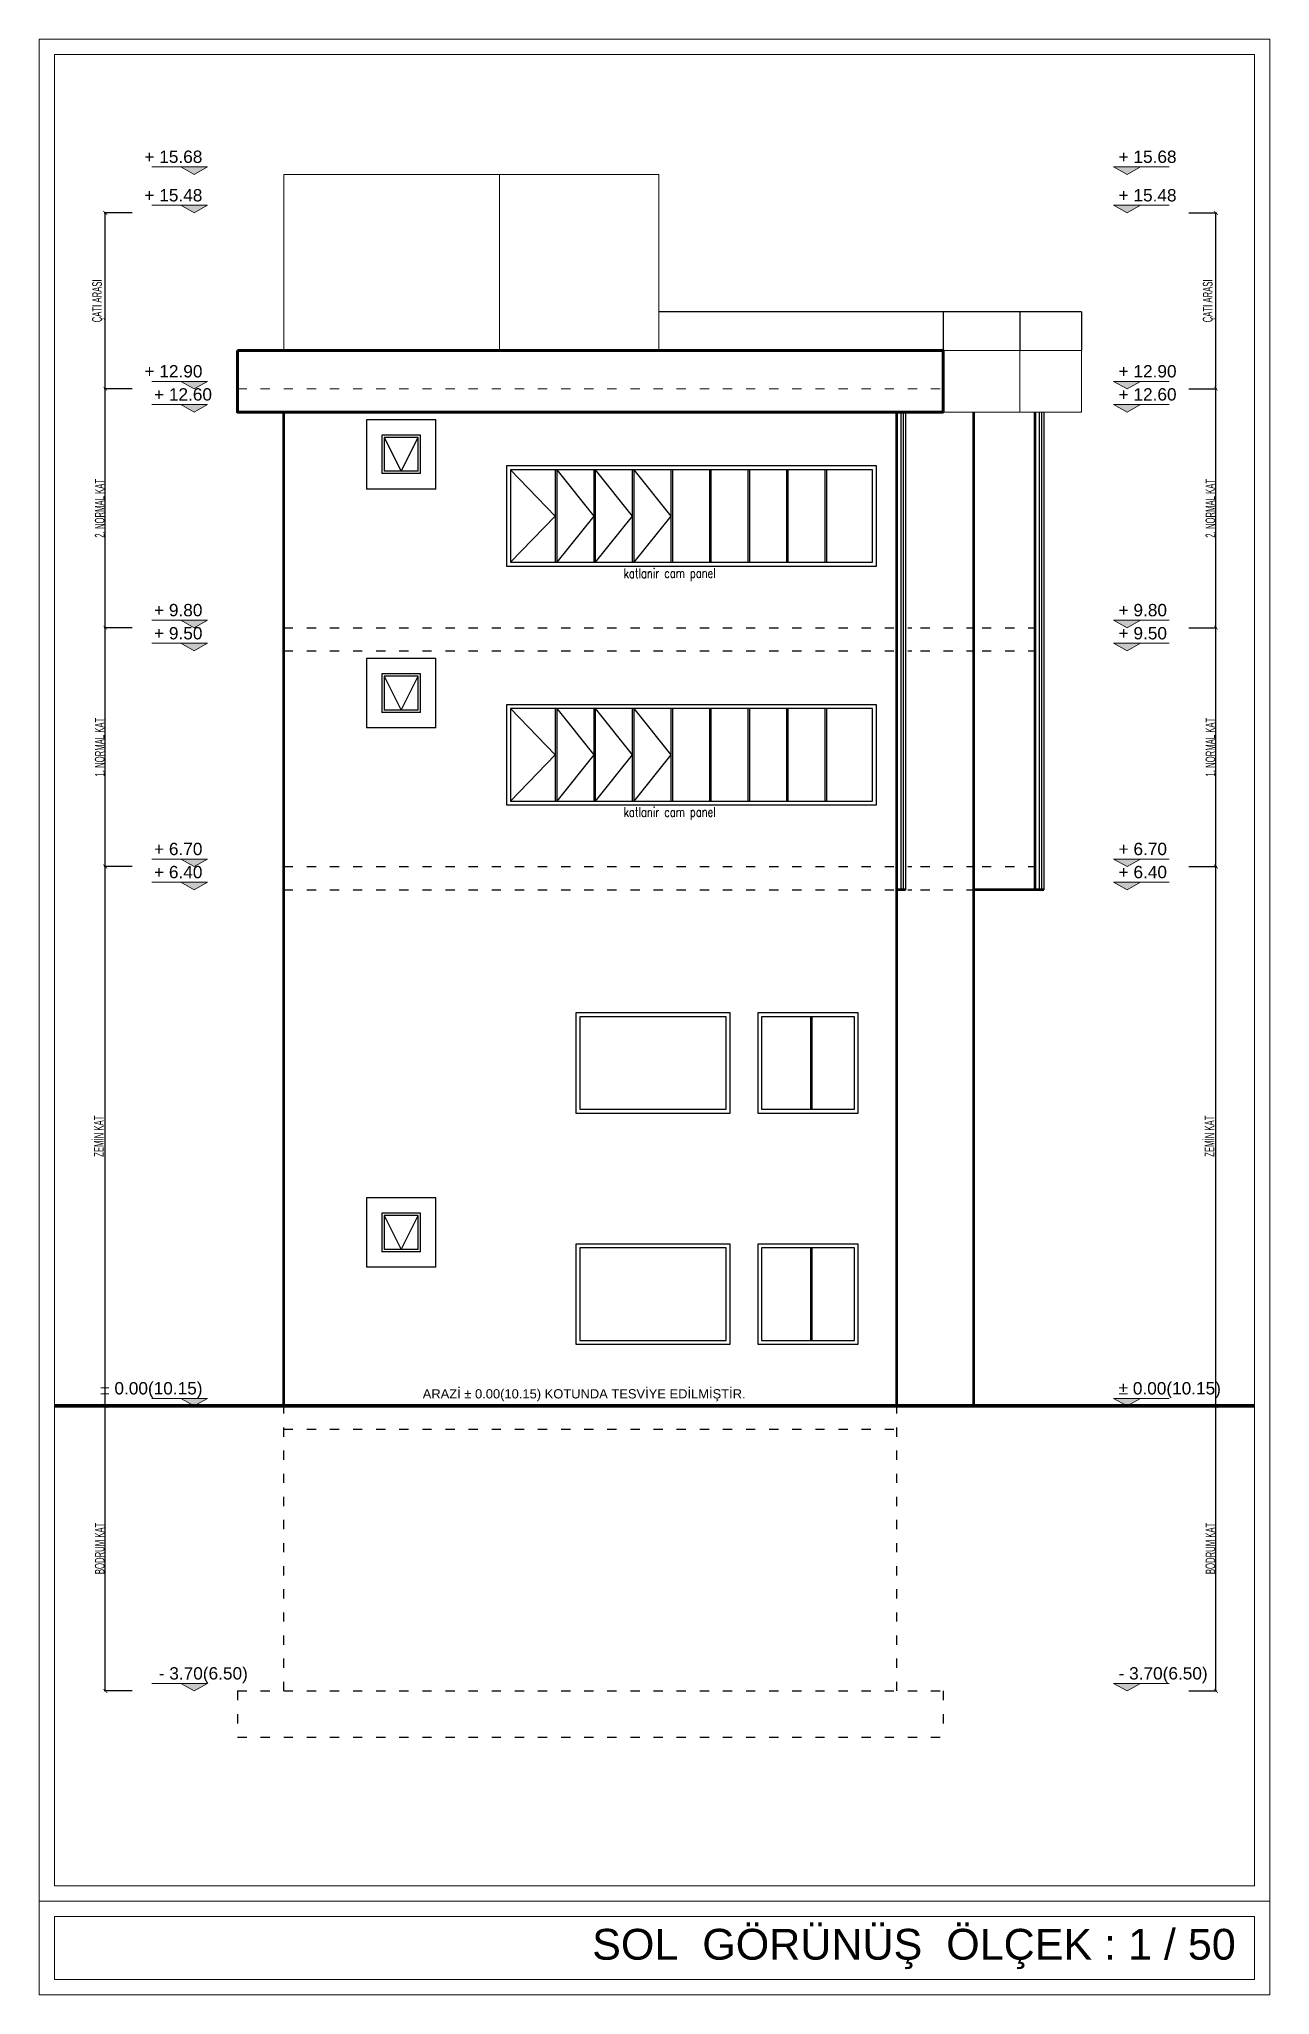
# Model space of a CAD drawing. Header units: millimetres. Extents: x 7519 to 33116, y -1769 to 3101.
# Drawn here: x 30041 to 31638, y 562 to 3101 of the extents above; entities that cross this region are included whole.
import ezdxf

# ---------------------------------------------------------------- set-up
doc = ezdxf.new("R2010")
doc.units = ezdxf.units.MM
doc.linetypes.add('ACAD_ISO03W100', pattern=[30, 12, -18])
doc.layers.add('1', color=7, linetype='Continuous', true_color=0x4137a0)
for name, color, linetype, lineweight in [('6', 42, 'Continuous', 60), ('duvar', 145, 'Continuous', 53), ('iç ölçü x', 20, 'Continuous', 9), ('KAPI', 42, 'Continuous', 25), ('kesit duvar', 97, 'Continuous', 30), ('KÜTÜPHANE', 34, 'Continuous', 30), ('çizgi', 234, 'Continuous', 9)]:
    doc.layers.add(name, color=color, linetype=linetype, lineweight=lineweight)
doc.layers.add('kapı pen', color=4, linetype='Continuous')
doc.styles.add('DIMST', font='simplex.shx', dxfattribs={"width": 0.5, "height": 11})
doc.styles.get("Standard").update_dxf_attribs({"font": 'arial.ttf'})
doc.styles.add('UMUT İÇ ÖLÇÜ YAZISI', font='ARIALN.TTF', dxfattribs={"width": 0.7, "height": 12.5})
doc.dimstyles.new('UMUT İÇ ÖLÇÜ', dxfattribs={"dimtxt": 12.5, "dimasz": 5, "dimexe": 1.25, "dimexo": 0.625, "dimtad": 1, "dimtoh": 1, "dimdec": 0, "dimzin": 12, "dimtxsty": 'UMUT İÇ ÖLÇÜ YAZISI', "dimblk": 'ARCHTICK', "dimcen": 5, "dimclrd": 1, "dimclre": 2, "dimclrt": 3, "dimadec": 0, "dimazin": 0, "dimtfac": 1, "dimtdec": 0, "dimtix": 1, "dimtmove": 0, "dimatfit": 3, "dimldrblk": 'ARCHTICK', "dimfxl": 35, "dimfxlon": 1, "dimtfillclr": 256, "dimarcsym": 0})

msp = doc.modelspace()

# ---------------------------------------------------------------- texts
at = {"layer": 'iç ölçü x'}
for s, height, p in [('+ 15.68', 16, (30177.509, 2940.082)), ('+ 15.68', 16, (31441.885, 2940.082)), ('+ 15.48', 16, (30177.509, 2890.082)), ('+ 15.48', 16, (31441.885, 2890.082)), ('+ 12.90', 16, (30177.597, 2661.644)), ('+ 12.90', 16, (31441.885, 2661.644)), ('+ 12.60', 16, (30190.028, 2631.644)), ('+ 12.60', 16, (31441.885, 2631.644)), ('+ 9.80', 16, (30190.028, 2351.644)), ('+ 9.80', 16, (31441.885, 2351.644)), ('+ 9.50', 16, (30190.028, 2321.644)), ('+ 9.50', 16, (31441.885, 2321.644)), ('+ 6.70', 16, (30190.028, 2041.644)), ('+ 6.70', 16, (31441.885, 2041.644)), ('+ 6.40', 16, (30190.028, 2011.644)), ('+ 6.40', 16, (31441.885, 2011.644)), ('± 0.00(10.15)', 16, (30120.123, 1341.644)), ('ARAZİ ± 0.00(10.15) KOTUNDA TESVİYE EDİLMİŞTİR.', 12, (30538.702, 1336.455)), ('± 0.00(10.15)', 16, (31441.885, 1341.644)), ('- 3.70(6.50)', 16, (30196.172, 971.644)), ('- 3.70(6.50)', 16, (31441.885, 971.644)), ('SOL  GÖRÜNÜŞ  ÖLÇEK : 1 / 50', 40, (30758.648, 608.009))]:
    msp.add_text(s, height=height, dxfattribs=at).set_placement(p)
at = {"layer": 'KAPI', "style": 'DIMST', "width": 0.75}
for p in [(30799.585, 2401.176), (30799.585, 2091.176)]:
    msp.add_text('katlanir cam panel', height=12.5, rotation=0.17418, dxfattribs=at).set_placement(p)

# ---------------------------------------------------------------- blocks, each defined once
blk = doc.blocks.new('A$C255917EC')
at = {"layer": 'iç ölçü x'}
h = blk.add_hatch(color=256, dxfattribs=at)
h.dxf.hatch_style = 1
h.paths.add_polyline_path([(0, 0), (43.7, 24.5), (-43.7, 24.5)])
for p, q in [((0, 0), (-43.7, 24.5)), ((-43.7, 24.5), (137.2, 24.5)), ((0, 0), (43.7, 24.5))]:
    blk.add_line(p, q, dxfattribs=at)
blk = doc.blocks.new('_ArchTick')
at = {"color": 0, "linetype": 'ByBlock', "const_width": 0.15}
blk.add_lwpolyline([(-0.5, -0.5), (0.5, 0.5)], dxfattribs=at)
blk = doc.blocks.new('*D551')
at = {"layer": 'Defpoints', "color": 0, "lineweight": 100, "transparency": 16777216}
for p in [(31452.8, 1326.8), (31568.2, 1326.8), (31452.8, 956.8)]:
    blk.add_point(p, dxfattribs=at)
at = {"layer": 'iç ölçü x', "color": 2, "lineweight": -2, "transparency": 16777216}
for p, q in [((31533.2, 1326.8), (31569.4, 1326.8)), ((31533.2, 956.8), (31569.4, 956.8))]:
    blk.add_line(p, q, dxfattribs=at)
at = {"layer": 'iç ölçü x', "color": 1, "lineweight": -2, "transparency": 16777216}
blk.add_line((31568.2, 956.8), (31568.2, 1326.8), dxfattribs=at)
at = {"layer": 'iç ölçü x', "color": 1, "lineweight": -2, "transparency": 16777216, "xscale": 5, "yscale": 5, "zscale": 5}
for p, rotation in [((31568.2, 1326.8), 90), ((31568.2, 956.8), 270)]:
    blk.add_blockref('_ArchTick', p, dxfattribs=dict(at, rotation=rotation))
at = {"layer": 'iç ölçü x', "color": 3, "transparency": 16777216, "insert": (31561.1, 1141.8), "char_height": 12.5, "attachment_point": 5, "rotation": 90, "style": 'UMUT İÇ ÖLÇÜ YAZISI'}
blk.add_mtext('BODRUM KAT', dxfattribs=at)
blk = doc.blocks.new('*D552')
at = {"layer": 'Defpoints', "color": 0, "transparency": 16777216}
for p in [(31452.8, 2026.8), (31568.2, 2026.8), (31452.8, 1326.8)]:
    blk.add_point(p, dxfattribs=at)
at = {"layer": 'iç ölçü x', "color": 2, "lineweight": -2, "transparency": 16777216}
for p, q in [((31533.2, 2026.8), (31569.4, 2026.8)), ((31533.2, 1326.8), (31569.4, 1326.8))]:
    blk.add_line(p, q, dxfattribs=at)
at = {"layer": 'iç ölçü x', "color": 1, "lineweight": -2, "transparency": 16777216}
blk.add_line((31568.2, 1326.8), (31568.2, 2026.8), dxfattribs=at)
at = {"layer": 'iç ölçü x', "color": 1, "lineweight": -2, "transparency": 16777216, "xscale": 5, "yscale": 5, "zscale": 5}
for p, rotation in [((31568.2, 2026.8), 90), ((31568.2, 1326.8), 270)]:
    blk.add_blockref('_ArchTick', p, dxfattribs=dict(at, rotation=rotation))
at = {"layer": 'iç ölçü x', "color": 3, "transparency": 16777216, "insert": (31559.9, 1676.8), "char_height": 12.5, "attachment_point": 5, "rotation": 90, "style": 'UMUT İÇ ÖLÇÜ YAZISI'}
blk.add_mtext('ZEMİN KAT', dxfattribs=at)
blk = doc.blocks.new('*D553')
at = {"layer": 'Defpoints', "color": 0, "transparency": 16777216}
for p in [(31452.8, 2336.8), (31568.2, 2336.8), (31452.8, 2026.8)]:
    blk.add_point(p, dxfattribs=at)
at = {"layer": 'iç ölçü x', "color": 2, "lineweight": -2, "transparency": 16777216}
for p, q in [((31533.2, 2336.8), (31569.4, 2336.8)), ((31533.2, 2026.8), (31569.4, 2026.8))]:
    blk.add_line(p, q, dxfattribs=at)
at = {"layer": 'iç ölçü x', "color": 1, "lineweight": -2, "transparency": 16777216}
blk.add_line((31568.2, 2026.8), (31568.2, 2336.8), dxfattribs=at)
at = {"layer": 'iç ölçü x', "color": 1, "lineweight": -2, "transparency": 16777216, "xscale": 5, "yscale": 5, "zscale": 5}
for p, rotation in [((31568.2, 2336.8), 90), ((31568.2, 2026.8), 270)]:
    blk.add_blockref('_ArchTick', p, dxfattribs=dict(at, rotation=rotation))
at = {"layer": 'iç ölçü x', "color": 3, "transparency": 16777216, "insert": (31561.1, 2181.8), "char_height": 12.5, "attachment_point": 5, "rotation": 90, "style": 'UMUT İÇ ÖLÇÜ YAZISI'}
blk.add_mtext('1. NORMAL KAT', dxfattribs=at)
blk = doc.blocks.new('*D554')
at = {"layer": 'Defpoints', "color": 0, "transparency": 16777216}
for p in [(31452.8, 2646.8), (31568.2, 2646.8), (31452.8, 2336.8)]:
    blk.add_point(p, dxfattribs=at)
at = {"layer": 'iç ölçü x', "color": 2, "lineweight": -2, "transparency": 16777216}
for p, q in [((31533.2, 2646.8), (31569.4, 2646.8)), ((31533.2, 2336.8), (31569.4, 2336.8))]:
    blk.add_line(p, q, dxfattribs=at)
at = {"layer": 'iç ölçü x', "color": 1, "lineweight": -2, "transparency": 16777216}
blk.add_line((31568.2, 2336.8), (31568.2, 2646.8), dxfattribs=at)
at = {"layer": 'iç ölçü x', "color": 1, "lineweight": -2, "transparency": 16777216, "xscale": 5, "yscale": 5, "zscale": 5}
for p, rotation in [((31568.2, 2646.8), 90), ((31568.2, 2336.8), 270)]:
    blk.add_blockref('_ArchTick', p, dxfattribs=dict(at, rotation=rotation))
at = {"layer": 'iç ölçü x', "color": 3, "transparency": 16777216, "insert": (31561.1, 2491.8), "char_height": 12.5, "attachment_point": 5, "rotation": 90, "style": 'UMUT İÇ ÖLÇÜ YAZISI'}
blk.add_mtext('2. NORMAL KAT', dxfattribs=at)
blk = doc.blocks.new('*D555')
at = {"layer": 'Defpoints', "color": 0, "transparency": 16777216}
for p in [(31452.8, 2875.2), (31568.2, 2875.2), (31452.8, 2646.8)]:
    blk.add_point(p, dxfattribs=at)
at = {"layer": 'iç ölçü x', "color": 2, "lineweight": -2, "transparency": 16777216}
for p, q in [((31533.2, 2875.2), (31569.4, 2875.2)), ((31533.2, 2646.8), (31569.4, 2646.8))]:
    blk.add_line(p, q, dxfattribs=at)
at = {"layer": 'iç ölçü x', "color": 1, "lineweight": -2, "transparency": 16777216}
blk.add_line((31568.2, 2646.8), (31568.2, 2875.2), dxfattribs=at)
at = {"layer": 'iç ölçü x', "color": 1, "lineweight": -2, "transparency": 16777216, "xscale": 5, "yscale": 5, "zscale": 5}
for p, rotation in [((31568.2, 2875.2), 90), ((31568.2, 2646.8), 270)]:
    blk.add_blockref('_ArchTick', p, dxfattribs=dict(at, rotation=rotation))
at = {"layer": 'iç ölçü x', "color": 3, "transparency": 16777216, "insert": (31559.4, 2761), "char_height": 12.5, "attachment_point": 5, "rotation": 90, "style": 'UMUT İÇ ÖLÇÜ YAZISI'}
blk.add_mtext('ÇATI ARASI ', dxfattribs=at)
blk = doc.blocks.new('*D561')
at = {"layer": 'Defpoints', "color": 0, "lineweight": 100, "transparency": 16777216}
for p in [(30126.7, 1326.8), (30242.1, 1326.8), (30242.1, 956.8)]:
    blk.add_point(p, dxfattribs=at)
at = {"layer": 'iç ölçü x', "color": 2, "lineweight": -2, "transparency": 16777216}
for p, q in [((30161.7, 1326.8), (30125.4, 1326.8)), ((30161.7, 956.8), (30125.4, 956.8))]:
    blk.add_line(p, q, dxfattribs=at)
at = {"layer": 'iç ölçü x', "color": 1, "lineweight": -2, "transparency": 16777216}
blk.add_line((30126.7, 956.8), (30126.7, 1326.8), dxfattribs=at)
at = {"layer": 'iç ölçü x', "color": 1, "lineweight": -2, "transparency": 16777216, "xscale": 5, "yscale": 5, "zscale": 5}
for p, rotation in [((30126.7, 1326.8), 90), ((30126.7, 956.8), 270)]:
    blk.add_blockref('_ArchTick', p, dxfattribs=dict(at, rotation=rotation))
at = {"layer": 'iç ölçü x', "color": 3, "transparency": 16777216, "insert": (30119.6, 1141.8), "char_height": 12.5, "attachment_point": 5, "rotation": 90, "style": 'UMUT İÇ ÖLÇÜ YAZISI'}
blk.add_mtext('BODRUM KAT', dxfattribs=at)
blk = doc.blocks.new('*D562')
at = {"layer": 'Defpoints', "color": 0, "transparency": 16777216}
for p in [(30126.7, 2026.8), (30242.1, 2026.8), (30242.1, 1326.8)]:
    blk.add_point(p, dxfattribs=at)
at = {"layer": 'iç ölçü x', "color": 2, "lineweight": -2, "transparency": 16777216}
for p, q in [((30161.7, 2026.8), (30125.4, 2026.8)), ((30161.7, 1326.8), (30125.4, 1326.8))]:
    blk.add_line(p, q, dxfattribs=at)
at = {"layer": 'iç ölçü x', "color": 1, "lineweight": -2, "transparency": 16777216}
blk.add_line((30126.7, 1326.8), (30126.7, 2026.8), dxfattribs=at)
at = {"layer": 'iç ölçü x', "color": 1, "lineweight": -2, "transparency": 16777216, "xscale": 5, "yscale": 5, "zscale": 5}
for p, rotation in [((30126.7, 2026.8), 90), ((30126.7, 1326.8), 270)]:
    blk.add_blockref('_ArchTick', p, dxfattribs=dict(at, rotation=rotation))
at = {"layer": 'iç ölçü x', "color": 3, "transparency": 16777216, "insert": (30118.4, 1676.8), "char_height": 12.5, "attachment_point": 5, "rotation": 90, "style": 'UMUT İÇ ÖLÇÜ YAZISI'}
blk.add_mtext('ZEMİN KAT', dxfattribs=at)
blk = doc.blocks.new('*D563')
at = {"layer": 'Defpoints', "color": 0, "transparency": 16777216}
for p in [(30126.7, 2336.8), (30242.1, 2336.8), (30242.1, 2026.8)]:
    blk.add_point(p, dxfattribs=at)
at = {"layer": 'iç ölçü x', "color": 2, "lineweight": -2, "transparency": 16777216}
for p, q in [((30161.7, 2336.8), (30125.4, 2336.8)), ((30161.7, 2026.8), (30125.4, 2026.8))]:
    blk.add_line(p, q, dxfattribs=at)
at = {"layer": 'iç ölçü x', "color": 1, "lineweight": -2, "transparency": 16777216}
blk.add_line((30126.7, 2026.8), (30126.7, 2336.8), dxfattribs=at)
at = {"layer": 'iç ölçü x', "color": 1, "lineweight": -2, "transparency": 16777216, "xscale": 5, "yscale": 5, "zscale": 5}
for p, rotation in [((30126.7, 2336.8), 90), ((30126.7, 2026.8), 270)]:
    blk.add_blockref('_ArchTick', p, dxfattribs=dict(at, rotation=rotation))
at = {"layer": 'iç ölçü x', "color": 3, "transparency": 16777216, "insert": (30119.6, 2181.8), "char_height": 12.5, "attachment_point": 5, "rotation": 90, "style": 'UMUT İÇ ÖLÇÜ YAZISI'}
blk.add_mtext('1. NORMAL KAT', dxfattribs=at)
blk = doc.blocks.new('*D564')
at = {"layer": 'Defpoints', "color": 0, "transparency": 16777216}
for p in [(30126.7, 2646.8), (30242.1, 2646.8), (30242.1, 2336.8)]:
    blk.add_point(p, dxfattribs=at)
at = {"layer": 'iç ölçü x', "color": 2, "lineweight": -2, "transparency": 16777216}
for p, q in [((30161.7, 2646.8), (30125.4, 2646.8)), ((30161.7, 2336.8), (30125.4, 2336.8))]:
    blk.add_line(p, q, dxfattribs=at)
at = {"layer": 'iç ölçü x', "color": 1, "lineweight": -2, "transparency": 16777216}
blk.add_line((30126.7, 2336.8), (30126.7, 2646.8), dxfattribs=at)
at = {"layer": 'iç ölçü x', "color": 1, "lineweight": -2, "transparency": 16777216, "xscale": 5, "yscale": 5, "zscale": 5}
for p, rotation in [((30126.7, 2646.8), 90), ((30126.7, 2336.8), 270)]:
    blk.add_blockref('_ArchTick', p, dxfattribs=dict(at, rotation=rotation))
at = {"layer": 'iç ölçü x', "color": 3, "transparency": 16777216, "insert": (30119.6, 2491.8), "char_height": 12.5, "attachment_point": 5, "rotation": 90, "style": 'UMUT İÇ ÖLÇÜ YAZISI'}
blk.add_mtext('2. NORMAL KAT', dxfattribs=at)
blk = doc.blocks.new('*D565')
at = {"layer": 'Defpoints', "color": 0, "transparency": 16777216}
for p in [(30126.7, 2875.2), (30242.1, 2875.2), (30242.1, 2646.8)]:
    blk.add_point(p, dxfattribs=at)
at = {"layer": 'iç ölçü x', "color": 2, "lineweight": -2, "transparency": 16777216}
for p, q in [((30161.7, 2875.2), (30125.4, 2875.2)), ((30161.7, 2646.8), (30125.4, 2646.8))]:
    blk.add_line(p, q, dxfattribs=at)
at = {"layer": 'iç ölçü x', "color": 1, "lineweight": -2, "transparency": 16777216}
blk.add_line((30126.7, 2646.8), (30126.7, 2875.2), dxfattribs=at)
at = {"layer": 'iç ölçü x', "color": 1, "lineweight": -2, "transparency": 16777216, "xscale": 5, "yscale": 5, "zscale": 5}
for p, rotation in [((30126.7, 2875.2), 90), ((30126.7, 2646.8), 270)]:
    blk.add_blockref('_ArchTick', p, dxfattribs=dict(at, rotation=rotation))
at = {"layer": 'iç ölçü x', "color": 3, "transparency": 16777216, "insert": (30117.9, 2761), "char_height": 12.5, "attachment_point": 5, "rotation": 90, "style": 'UMUT İÇ ÖLÇÜ YAZISI'}
blk.add_mtext('ÇATI ARASI ', dxfattribs=at)

# ---------------------------------------------------------------- dimensions: what is measured, and where the dimension line sits
at = {"layer": 'iç ölçü x'}
for base, p1, p2, text, picture, middle in [((30126.69, 2875.205), (30242.067, 2646.767), (30242.067, 2875.205), 'ÇATI ARASI ', '*D565', (30117.913, 2760.986)), ((31568.164, 2875.205), (31452.787, 2646.767), (31452.787, 2875.205), 'ÇATI ARASI ', '*D555', (31559.388, 2760.986)), ((30126.69, 2646.767), (30242.067, 2336.767), (30242.067, 2646.767), '2. NORMAL KAT', '*D564', (30119.597, 2491.767)), ((31568.164, 2646.767), (31452.787, 2336.767), (31452.787, 2646.767), '2. NORMAL KAT', '*D554', (31561.072, 2491.767)), ((30126.69, 2336.767), (30242.067, 2026.767), (30242.067, 2336.767), '1. NORMAL KAT', '*D563', (30119.597, 2181.767)), ((31568.164, 2336.767), (31452.787, 2026.767), (31452.787, 2336.767), '1. NORMAL KAT', '*D553', (31561.072, 2181.767)), ((30126.69, 2026.767), (30242.067, 1326.767), (30242.067, 2026.767), 'ZEMİN KAT', '*D562', (30118.429, 1676.767)), ((31568.164, 2026.767), (31452.787, 1326.767), (31452.787, 2026.767), 'ZEMİN KAT', '*D552', (31559.904, 1676.767))]:
    dim = msp.add_linear_dim(base=base, p1=p1, p2=p2, angle=90, text=text, dimstyle='UMUT İÇ ÖLÇÜ', override={"dimtmove": 1}, dxfattribs=at)
    dim.commit()
    dim.dimension.update_dxf_attribs({"geometry": picture, "text_midpoint": middle})
for base, p1, p2, picture, middle in [((30126.69, 1326.767), (30242.067, 956.767), (30242.067, 1326.767), '*D561', (30119.597, 1141.767)), ((31568.164, 1326.767), (31452.787, 956.767), (31452.787, 1326.767), '*D551', (31561.072, 1141.767))]:
    dim = msp.add_linear_dim(base=base, p1=p1, p2=p2, angle=90, text='BODRUM KAT', dimstyle='UMUT İÇ ÖLÇÜ', dxfattribs=at)
    dim.commit()
    dim.dimension.update_dxf_attribs({"geometry": picture, "text_midpoint": middle})

# ---------------------------------------------------------------- linework, layer by layer
at = {"layer": '1'}
for p, q in [((30710.722, 2541.767), (30710.722, 2421.767)), ((30712.722, 2541.767), (30712.722, 2421.767)), ((30760.722, 2541.767), (30760.722, 2421.767)), ((30762.722, 2541.767), (30762.722, 2421.767)), ((30810.722, 2541.767), (30810.722, 2421.767)), ((30812.722, 2541.767), (30812.722, 2421.767)), ((30860.722, 2541.767), (30860.722, 2421.767)), ((30862.722, 2541.767), (30862.722, 2421.767)), ((30910.722, 2541.767), (30910.722, 2421.767)), ((30912.722, 2541.767), (30912.722, 2421.767)), ((30960.722, 2541.767), (30960.722, 2421.767)), ((30962.722, 2541.767), (30962.722, 2421.767)), ((31010.722, 2541.767), (31010.722, 2421.767)), ((31012.722, 2541.767), (31012.722, 2421.767)), ((31060.722, 2541.767), (31060.722, 2421.767)), ((31062.722, 2541.767), (31062.722, 2421.767)), ((30710.722, 2231.767), (30710.722, 2111.767)), ((30712.722, 2231.767), (30712.722, 2111.767)), ((30760.722, 2231.767), (30760.722, 2111.767)), ((30762.722, 2231.767), (30762.722, 2111.767)), ((30810.722, 2231.767), (30810.722, 2111.767)), ((30812.722, 2231.767), (30812.722, 2111.767)), ((30860.722, 2231.767), (30860.722, 2111.767)), ((30862.722, 2231.767), (30862.722, 2111.767)), ((30910.722, 2231.767), (30910.722, 2111.767)), ((30912.722, 2231.767), (30912.722, 2111.767)), ((30960.722, 2231.767), (30960.722, 2111.767)), ((30962.722, 2231.767), (30962.722, 2111.767)), ((31010.722, 2231.767), (31010.722, 2111.767)), ((31012.722, 2231.767), (31012.722, 2111.767)), ((31060.722, 2231.767), (31060.722, 2111.767)), ((31062.722, 2231.767), (31062.722, 2111.767)), ((31041.823, 1831.767), (31041.823, 1711.767)), ((31043.823, 1831.767), (31043.823, 1711.767)), ((31041.823, 1531.767), (31041.823, 1411.767)), ((31043.823, 1531.767), (31043.823, 1411.767))]:
    msp.add_line(p, q, dxfattribs=at)
for points in [[(31127.606, 2546.767), (30647.606, 2546.767), (30647.606, 2416.767), (31127.606, 2416.767)], [(31122.606, 2541.767), (30652.606, 2541.767), (30652.606, 2421.767), (31122.606, 2421.767)], [(31127.606, 2236.767), (30647.606, 2236.767), (30647.606, 2106.767), (31127.606, 2106.767)], [(31122.606, 2231.767), (30652.606, 2231.767), (30652.606, 2111.767), (31122.606, 2111.767)], [(30937.606, 1836.767), (30737.606, 1836.767), (30737.606, 1706.767), (30937.606, 1706.767)], [(30932.606, 1831.767), (30742.606, 1831.767), (30742.606, 1711.767), (30932.606, 1711.767)], [(31104.058, 1836.767), (30973.558, 1836.767), (30973.558, 1706.767), (31104.058, 1706.767)], [(31099.058, 1831.767), (30978.558, 1831.767), (30978.558, 1711.767), (31099.058, 1711.767)], [(30937.606, 1536.767), (30737.606, 1536.767), (30737.606, 1406.767), (30937.606, 1406.767)], [(30932.606, 1531.767), (30742.606, 1531.767), (30742.606, 1411.767), (30932.606, 1411.767)], [(31104.058, 1536.767), (30973.558, 1536.767), (30973.558, 1406.767), (31104.058, 1406.767)], [(31099.058, 1531.767), (30978.558, 1531.767), (30978.558, 1411.767), (31099.058, 1411.767)]]:
    msp.add_lwpolyline(points, close=True, dxfattribs=at)
at = {"layer": '6'}
msp.add_lwpolyline([(30298.287, 2696.767), (31214.058, 2696.767), (31214.058, 2616.767), (30298.287, 2616.767)], close=True, dxfattribs=at)
at = {"layer": 'duvar'}
for p, q in [((30358.287, 1326.767), (30358.287, 2616.767)), ((31154.058, 1326.767), (31154.058, 2616.767)), ((31253.566, 2616.767), (31253.566, 1326.767)), ((31333.566, 1996.767), (31333.566, 2616.767)), ((31253.566, 2026.767), (31253.566, 1326.767)), ((31165.167, 1996.767), (31154.058, 1996.767)), ((31344.674, 1996.767), (31253.566, 1996.767))]:
    msp.add_line(p, q, dxfattribs=at)
at = {"layer": 'iç ölçü x', "linetype": 'ACAD_ISO03W100'}
msp.add_line((30298.287, 2646.767), (31214.058, 2646.767), dxfattribs=at)
at = {"layer": 'iç ölçü x'}
for points in [[(30040.837, 684.072), (31638.21, 684.072), (31638.21, 3100.74), (30040.837, 3100.74)], [(30060.837, 704.072), (31618.21, 704.072), (31618.21, 3080.74), (30060.837, 3080.74)], [(30040.837, 684.072), (31638.21, 684.072), (31638.21, 562.318), (30040.837, 562.318)], [(30060.837, 664.072), (31618.21, 664.072), (31618.21, 582.318), (30060.837, 582.318)]]:
    msp.add_lwpolyline(points, close=True, dxfattribs=at)
for points in [[(31214.058, 2696.767), (31313.566, 2696.767), (31313.566, 2616.767), (31214.058, 2616.767)], [(31313.566, 2696.767), (31393.566, 2696.767), (31393.566, 2616.767), (31313.566, 2616.767)]]:
    msp.add_lwpolyline(points, dxfattribs=at)
at = {"layer": 'KAPI'}
for p, q in [((31159.167, 2616.767), (31159.167, 1996.767)), ((31162.167, 2616.767), (31162.167, 1996.767)), ((31165.167, 2616.767), (31165.167, 1996.767)), ((31338.674, 2616.767), (31338.674, 1996.767)), ((31341.674, 2616.767), (31341.674, 1996.767)), ((31344.674, 2616.767), (31344.674, 1996.767))]:
    msp.add_line(p, q, dxfattribs=at)
for points in [[(30652.606, 2541.767), (30710.722, 2481.767), (30652.606, 2421.767)], [(30712.722, 2541.767), (30760.722, 2481.767), (30712.722, 2421.767)], [(30762.722, 2541.767), (30810.722, 2481.767), (30762.722, 2421.767)], [(30812.722, 2541.767), (30860.722, 2481.767), (30812.722, 2421.767)], [(30652.606, 2231.767), (30710.722, 2171.767), (30652.606, 2111.767)], [(30712.722, 2231.767), (30760.722, 2171.767), (30712.722, 2111.767)], [(30762.722, 2231.767), (30810.722, 2171.767), (30762.722, 2111.767)], [(30812.722, 2231.767), (30860.722, 2171.767), (30812.722, 2111.767)]]:
    msp.add_lwpolyline(points, dxfattribs=at)
at = {"layer": 'kapı pen'}
for p, q in [((30555.709, 2606.767), (30465.709, 2606.767)), ((30465.709, 2606.767), (30465.709, 2516.767)), ((30555.709, 2516.767), (30555.709, 2606.767)), ((30535.709, 2586.767), (30485.709, 2586.767)), ((30485.709, 2586.767), (30485.709, 2536.767)), ((30532.709, 2583.767), (30488.709, 2583.767)), ((30488.709, 2583.767), (30488.709, 2539.767)), ((30488.709, 2583.767), (30510.709, 2539.767)), ((30510.709, 2539.767), (30532.709, 2583.767)), ((30532.709, 2539.767), (30532.709, 2583.767)), ((30535.709, 2536.767), (30535.709, 2586.767)), ((30532.709, 2539.767), (30488.709, 2539.767)), ((30555.709, 2516.767), (30465.709, 2516.767)), ((30535.709, 2536.767), (30485.709, 2536.767)), ((30555.709, 2296.767), (30465.709, 2296.767)), ((30465.709, 2296.767), (30465.709, 2206.767)), ((30555.709, 2206.767), (30555.709, 2296.767)), ((30535.709, 2276.767), (30485.709, 2276.767)), ((30485.709, 2276.767), (30485.709, 2226.767)), ((30532.709, 2273.767), (30488.709, 2273.767)), ((30488.709, 2273.767), (30488.709, 2229.767)), ((30488.709, 2273.767), (30510.709, 2229.767)), ((30510.709, 2229.767), (30532.709, 2273.767)), ((30532.709, 2229.767), (30532.709, 2273.767)), ((30535.709, 2226.767), (30535.709, 2276.767)), ((30535.709, 2226.767), (30485.709, 2226.767)), ((30532.709, 2229.767), (30488.709, 2229.767)), ((30555.709, 2206.767), (30465.709, 2206.767)), ((30555.709, 1596.767), (30465.709, 1596.767)), ((30465.709, 1596.767), (30465.709, 1506.767)), ((30535.709, 1576.767), (30485.709, 1576.767)), ((30485.709, 1576.767), (30485.709, 1526.767)), ((30535.709, 1526.767), (30535.709, 1576.767)), ((30555.709, 1506.767), (30555.709, 1596.767)), ((30532.709, 1573.767), (30488.709, 1573.767)), ((30488.709, 1573.767), (30488.709, 1529.767)), ((30488.709, 1573.767), (30510.709, 1529.767)), ((30510.709, 1529.767), (30532.709, 1573.767)), ((30532.709, 1529.767), (30532.709, 1573.767)), ((30535.709, 1526.767), (30485.709, 1526.767)), ((30532.709, 1529.767), (30488.709, 1529.767)), ((30555.709, 1506.767), (30465.709, 1506.767))]:
    msp.add_line(p, q, dxfattribs=at)
at = {"layer": 'kapı pen', "linetype": 'ACAD_ISO03W100'}
for p, q in [((30358.287, 2336.767), (31173.566, 2336.767)), ((31184.674, 2336.767), (31253.566, 2336.767)), ((31264.674, 2336.767), (31333.566, 2336.767)), ((30358.287, 2306.767), (31173.566, 2306.767)), ((31184.674, 2306.767), (31253.566, 2306.767)), ((31264.674, 2306.767), (31333.566, 2306.767)), ((30358.287, 2026.767), (31173.566, 2026.767)), ((31184.674, 2026.767), (31253.566, 2026.767)), ((31264.674, 2026.767), (31333.566, 2026.767)), ((30358.287, 1996.767), (31173.566, 1996.767)), ((31184.674, 1996.767), (31253.566, 1996.767)), ((30358.287, 956.767), (30358.287, 1326.767)), ((30358.287, 1326.767), (31154.058, 1326.767)), ((31154.058, 956.767), (31154.058, 1326.767)), ((30358.287, 1296.767), (31154.058, 1296.767)), ((30298.287, 956.767), (31214.058, 956.767)), ((30298.287, 956.767), (30298.287, 896.767)), ((31214.058, 956.767), (31214.058, 896.767)), ((30298.287, 896.767), (31214.058, 896.767))]:
    msp.add_line(p, q, dxfattribs=at)
at = {"layer": 'kesit duvar'}
for p, q in [((31204.058, 2746.767), (30845.347, 2746.767)), ((31303.566, 2746.767), (30988.974, 2746.767)), ((31383.566, 2746.767), (31068.974, 2746.767)), ((31214.058, 2746.767), (31204.058, 2746.767)), ((31214.058, 2746.767), (31214.058, 2696.767)), ((31313.566, 2746.767), (31303.566, 2746.767)), ((31313.566, 2746.767), (31313.566, 2696.767)), ((31393.566, 2746.767), (31383.566, 2746.767)), ((31393.566, 2746.767), (31393.566, 2696.767))]:
    msp.add_line(p, q, dxfattribs=at)
at = {"layer": 'KÜTÜPHANE', "const_width": 5}
msp.add_lwpolyline([(30060.837, 1326.767), (31618.21, 1326.767)], dxfattribs=at)
at = {"layer": 'çizgi'}
for p, q in [((30358.264, 2696.767), (30358.264, 2925.205)), ((30638.264, 2925.205), (30358.264, 2925.205)), ((30638.264, 2925.205), (30638.264, 2696.767)), ((30845.347, 2925.205), (30638.264, 2925.205)), ((30845.347, 2925.205), (30845.347, 2696.767))]:
    msp.add_line(p, q, dxfattribs=at)

# ---------------------------------------------------------------- block references
at = {"layer": 'iç ölçü x', "yscale": 0.4, "zscale": 0.4}
for p, xscale in [((30242.067, 2925.205), -0.4), ((31452.787, 2925.205), 0.4), ((30242.067, 2875.205), -0.4), ((31452.787, 2875.205), 0.4), ((30242.067, 2646.767), -0.4), ((31452.787, 2646.767), 0.4), ((30242.067, 2616.767), -0.4), ((31452.787, 2616.767), 0.4), ((30242.067, 2336.767), -0.4), ((31452.787, 2336.767), 0.4), ((30242.067, 2306.767), -0.4), ((31452.787, 2306.767), 0.4), ((30242.067, 2026.767), -0.4), ((31452.787, 2026.767), 0.4), ((30242.067, 1996.767), -0.4), ((31452.787, 1996.767), 0.4), ((30242.067, 1326.767), -0.4), ((31452.787, 1326.767), 0.4), ((30242.067, 956.767), -0.4), ((31452.787, 956.767), 0.4)]:
    msp.add_blockref('A$C255917EC', p, dxfattribs=dict(at, xscale=xscale))

msp.set_redraw_order([(e.dxf.handle, doc.entitydb.next_handle()) for e in msp.query("TEXT MTEXT ATTDEF DIMENSION ARC_DIMENSION")])  # texts and dimensions are drawn at this point

doc.saveas('drawing.dxf')
